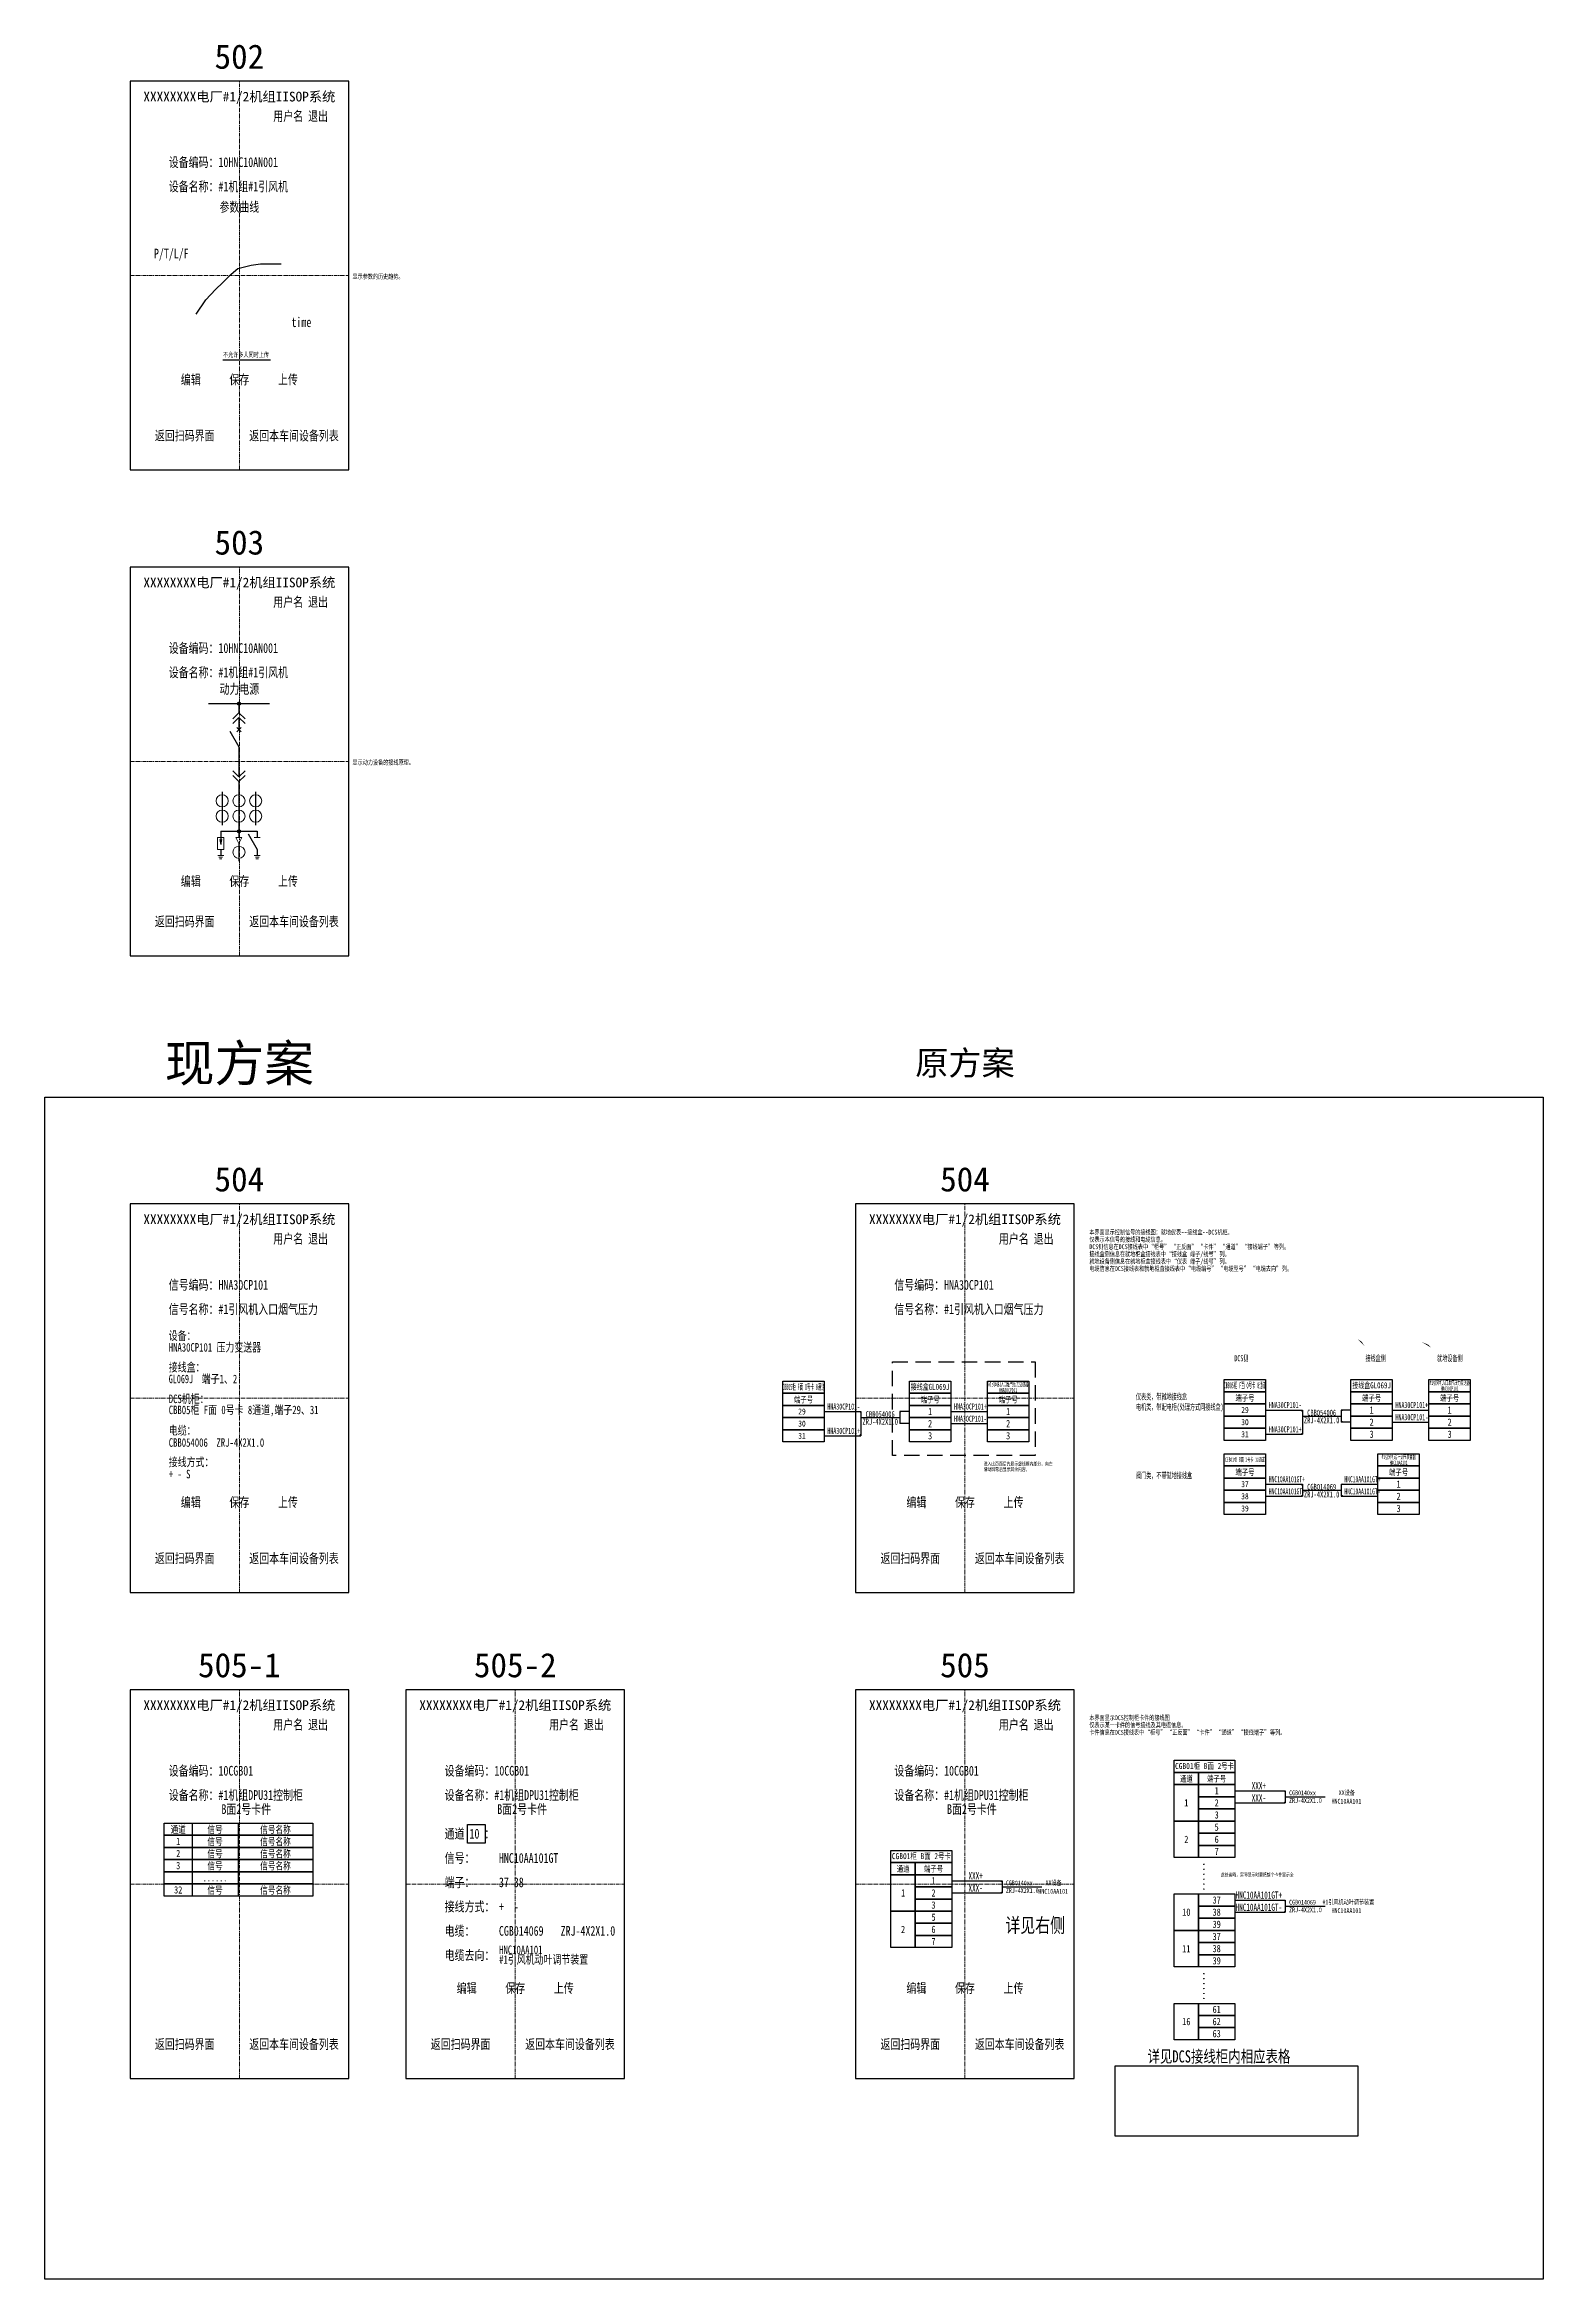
# Model space of a CAD drawing. Header units: millimetres. Extents: x -305 to 1678, y -501 to 1264.
# Drawn here: x 685 to 1302, y 97 to 1016 of the extents above; entities that cross this region are included whole.
import ezdxf
from ezdxf.enums import TextEntityAlignment as Align

# ---------------------------------------------------------------- set-up
doc = ezdxf.new("R2010")
doc.units = ezdxf.units.MM
doc.linetypes.add('CENTER', pattern=[50.8, 31.75, -6.35, 6.35, -6.35])
doc.linetypes.add('DASHED2', pattern=[9.525, 6.35, -3.175])
doc.styles.add('ST', font='')
doc.styles.get('ST').set_extended_font_data('SimSun')
picture_1 = doc.add_image_def('image2.png', size_in_pixel=(1614, 467))

msp = doc.modelspace()

# ---------------------------------------------------------------- texts
at = {"color": 4, "style": 'ST'}
for s, p in [('502', (765, 1011.45)), ('503', (765, 811.45)), ('原方案', (1063.61, 597.48)), ('504', (765, 549.31)), ('504', (1063.61, 549.31)), ('505-1', (765, 349.31)), ('505-2', (878.54, 349.31)), ('505', (1063.61, 349.31))]:
    msp.add_text(s, height=10, dxfattribs=at).set_placement(p, align=Align.MIDDLE)
at = {"style": 'ST', "width": 0.75}
for s, height, p in [('用户名 退出', 4, (790.21, 987.11)), ('编辑', 4, (745, 878.65)), ('保存', 4, (765, 878.65)), ('上传', 4, (785, 878.65)), ('返回扫码界面', 4, (742.5, 855.57)), ('返回本车间设备列表', 4, (787.5, 855.57)), ('用户名 退出', 4, (790.21, 787.11)), ('编辑', 4, (745, 672.16)), ('保存', 4, (765, 672.16)), ('上传', 4, (785, 672.16)), ('返回扫码界面', 4, (742.5, 655.57)), ('返回本车间设备列表', 4, (787.5, 655.57)), ('用户名 退出', 4, (790.21, 524.97)), ('用户名 退出', 4, (1088.82, 524.97)), ('编辑', 4, (745, 416.51)), ('保存', 4, (765, 416.51)), ('上传', 4, (785, 416.51)), ('编辑', 4, (1043.61, 416.51)), ('保存', 4, (1063.61, 416.51)), ('上传', 4, (1083.61, 416.51)), ('返回扫码界面', 4, (742.5, 393.43)), ('返回本车间设备列表', 4, (787.5, 393.43)), ('返回扫码界面', 4, (1041.11, 393.43)), ('返回本车间设备列表', 4, (1086.11, 393.43)), ('用户名 退出', 4, (790.21, 324.97)), ('用户名 退出', 4, (903.74, 324.97)), ('通道', 3, (739.84, 281.85)), ('1', 3, (739.84, 276.85)), ('信号', 3, (755, 281.84)), ('信号', 3, (755, 276.84)), ('信号名称', 3, (779.87, 281.85)), ('信号名称', 3, (779.87, 276.85)), ('3', 3, (739.84, 266.85)), ('2', 3, (739.84, 271.85)), ('信号', 3, (755, 271.84)), ('信号', 3, (755, 266.84)), ('信号名称', 3, (779.87, 271.85)), ('信号名称', 3, (779.87, 266.85)), ('32', 3, (739.84, 256.85)), ('......', 3, (755, 261.84)), ('信号', 3, (755, 256.84)), ('信号名称', 3, (779.87, 256.85)), ('编辑', 4, (858.54, 216.51)), ('保存', 4, (878.54, 216.51)), ('上传', 4, (898.54, 216.51)), ('返回扫码界面', 4, (742.5, 193.43)), ('返回本车间设备列表', 4, (787.5, 193.43)), ('返回扫码界面', 4, (856.04, 193.43)), ('返回本车间设备列表', 4, (901.04, 193.43))]:
    msp.add_text(s, height=height, dxfattribs=at).set_placement(p, align=Align.MIDDLE)
for s, p in [('设备编码：10HNC10AN001', (735.95, 966.06)), ('设备名称：#1机组#1引风机', (735.95, 956.06)), ('P/T/L/F', (729.85, 928.45)), ('time', (786.46, 900.2)), ('设备编码：10HNC10AN001', (735.95, 766.06)), ('设备名称：#1机组#1引风机', (735.95, 756.06)), ('信号编码：HNA30CP101', (735.95, 503.92)), ('信号编码：HNA30CP101', (1034.56, 503.92)), ('信号名称：#1引风机入口烟气压力', (735.95, 493.92)), ('信号名称：#1引风机入口烟气压力', (1034.56, 493.92)), ('设备编码：10CGB01', (735.95, 303.92)), ('设备编码：10CGB01', (849.49, 303.92)), ('设备名称：#1机组DPU31控制柜', (735.95, 293.92)), ('设备名称：#1机组DPU31控制柜', (849.49, 293.92)), ('B面2号卡件', (757.62, 288.13)), ('B面2号卡件', (871.15, 288.13))]:
    msp.add_text(s, height=4, dxfattribs=at).set_placement(p)
at = {"transparency": 33554534, "style": 'ST', "width": 0.75}
msp.add_text('参数曲线', height=4, dxfattribs=at).set_placement((765, 949.72), align=Align.MIDDLE)
msp.add_text('不允许多人同时上传', height=2, dxfattribs=at).set_placement((758.29, 887.81))
at = {"transparency": 33554687, "style": 'ST', "width": 0.75}
msp.add_text('动力电源', height=4, dxfattribs=at).set_placement((765, 751.29), align=Align.MIDDLE)
at = {"color": 1, "style": 'ST'}
msp.add_text('现方案', height=15, dxfattribs=at).set_placement((765, 597.48), align=Align.MIDDLE)
at = {"style": 'ST', "width": 0.75}
for s, height, p in [('设备：', 3.5, (735.95, 485)), ('接线盒：', 3.5, (735.95, 472)), ('DCS机柜：', 3.5, (735.95, 459)), ('电缆：', 3.5, (735.95, 446)), ('接线方式：', 3.5, (735.95, 433)), ('通道 10 ：', 4, (849.49, 280)), ('信号：', 4, (849.49, 270)), ('HNC10AA101GT', 4, (871.82, 270)), ('端子：', 4, (849.49, 260)), ('37 38', 4, (871.82, 260)), ('接线方式：', 4, (849.49, 250)), ('+  -', 4, (871.82, 250)), ('电缆：', 4, (849.49, 240)), ('CGB014069', 4, (871.82, 240)), ('ZRJ-4X2X1.0', 4, (897.22, 240)), ('电缆去向：', 4, (849.49, 230))]:
    msp.add_text(s, height=height, dxfattribs=at).set_placement(p, align=Align.MIDDLE_LEFT)
at = {"color": 3, "transparency": 33554687, "style": 'ST', "width": 0.6}
for s, p in [('DCS侧', (1174.49, 475.72)), ('接线盒侧', (1228.44, 475.72)), ('就地设备侧', (1257.89, 475.72))]:
    msp.add_text(s, height=2.5, dxfattribs=at).set_placement(p, align=Align.MIDDLE_LEFT)
at = {"color": 1, "transparency": 33554687, "style": 'ST'}
for s, height, width, p in [('端子号', 2.5, 0.75, (997.16, 458.79)), ('端子号', 2.5, 0.75, (1049.28, 458.79)), ('端子号', 2.5, 0.75, (1081.39, 458.79)), ('端子号', 2.5, 0.75, (1178.84, 459.41)), ('端子号', 2.5, 0.75, (1230.96, 459.41)), ('端子号', 2.5, 0.75, (1263.07, 459.41)), ('29', 2.5, 0.75, (996.54, 453.79)), ('1', 3, 0.75, (1049.28, 453.79)), ('1', 3, 0.75, (1081.39, 453.79)), ('29', 2.5, 0.75, (1178.84, 454.41)), ('2', 3, 0.75, (1230.96, 449.41)), ('1', 3, 0.75, (1230.96, 454.41)), ('2', 3, 0.75, (1263.07, 449.41)), ('1', 3, 0.75, (1263.07, 454.41)), ('30', 2.5, 0.75, (996.54, 448.79)), ('31', 2.5, 0.75, (996.54, 443.79)), ('3', 3, 0.75, (1049.28, 443.79)), ('2', 3, 0.75, (1049.28, 448.79)), ('3', 3, 0.75, (1081.39, 443.79)), ('2', 3, 0.75, (1081.39, 448.79)), ('30', 2.5, 0.75, (1178.84, 449.41)), ('31', 2.5, 0.75, (1178.84, 444.41)), ('3', 3, 0.75, (1230.96, 444.41)), ('3', 3, 0.75, (1263.07, 444.41)), ('端子号', 2.5, 0.75, (1178.84, 428.88)), ('37', 2.5, 0.75, (1178.84, 423.88)), ('端子号', 2.5, 0.75, (1242.06, 428.88)), ('1', 3, 0.75, (1242.06, 423.88)), ('38', 2.5, 0.75, (1178.84, 418.88)), ('39', 2.5, 0.75, (1178.84, 413.87)), ('3', 3, 0.75, (1242.06, 413.87)), ('2', 3, 0.75, (1242.06, 418.88)), ('通道', 2.5, 0.75, (1154.71, 302.7)), ('端子号', 2.5, 0.75, (1167.2, 302.7)), ('1', 3, 0.75, (1167.2, 297.7)), ('XXX+', 3, 0.6, (1184.55, 299.75)), ('XXX-', 3, 0.6, (1184.55, 294.75)), ('HNC10AA101', 2, 0.75, (1220.59, 293.37)), ('3', 3, 0.75, (1167.2, 287.7)), ('2', 3, 0.75, (1167.2, 292.7)), ('5', 3, 0.75, (1167.2, 282.7)), ('6', 3, 0.75, (1167.2, 277.69)), ('通道', 2.5, 0.75, (1038.16, 265.63)), ('端子号', 2.5, 0.75, (1050.66, 265.63)), ('7', 3, 0.75, (1167.2, 272.69)), ('1', 3, 0.75, (1050.66, 260.63)), ('XXX+', 3, 0.6, (1068.01, 262.68)), ('XXX-', 3, 0.6, (1068.01, 257.67)), ('3', 3, 0.75, (1050.66, 250.62)), ('2', 3, 0.75, (1050.66, 255.62)), ('HNC10AA101', 2, 0.75, (1099.92, 256.29)), ('37', 3, 0.75, (1167.2, 252.69)), ('38', 3, 0.75, (1167.2, 247.68)), ('HNC10AA101GT+', 3, 0.6, (1184.55, 254.74)), ('HNC10AA101GT-', 3, 0.6, (1184.55, 249.73)), ('HNC10AA101', 2, 0.75, (1220.59, 248.35)), ('5', 3, 0.75, (1050.66, 245.62)), ('6', 3, 0.75, (1050.66, 240.62)), ('39', 3, 0.75, (1167.2, 242.68)), ('37', 3, 0.75, (1167.2, 237.68)), ('7', 3, 0.75, (1050.66, 235.62)), ('38', 3, 0.75, (1167.2, 232.68)), ('39', 3, 0.75, (1167.2, 227.68)), ('61', 3, 0.75, (1167.2, 207.67)), ('62', 3, 0.75, (1167.2, 202.67)), ('63', 3, 0.75, (1167.2, 197.67))]:
    msp.add_text(s, height=height, dxfattribs=dict(at, width=width)).set_placement(p, align=Align.MIDDLE)
for s, width, p in [('仪表类，带就地接线盒', 0.6, (1133.98, 459.92)), ('HNA30CP101-', 0.6, (1006.98, 455.84)), ('HNA30CP101+', 0.6, (1059.1, 455.84)), ('HNA30CP101-', 0.6, (1059.1, 450.84)), ('电机类，带配电柜(处理方式同接线盒)', 0.6, (1133.98, 455.67)), ('HNA30CP101-', 0.6, (1188.65, 456.46)), ('HNA30CP101+', 0.6, (1240.77, 456.46)), ('HNA30CP101-', 0.6, (1240.77, 451.46)), ('HNA30CP101+', 0.6, (1006.98, 445.84)), ('HNA30CP101+', 0.6, (1188.65, 446.46)), ('阀门类，不带就地接线盒', 0.6, (1133.98, 427.47)), ('HNC10AA101GT+', 0.56, (1188.65, 425.93)), ('HNC10AA101GT+', 0.56, (1219.76, 425.93)), ('HNC10AA101GT-', 0.56, (1188.65, 420.92)), ('HNC10AA101GT-', 0.56, (1219.76, 420.92))]:
    msp.add_text(s, height=2.5, dxfattribs=dict(at, width=width)).set_placement(p, align=Align.MIDDLE_LEFT)
at = {"color": 1, "style": 'ST'}
for s, height, width, p in [('ZRJ-4X2X1.0', 2.5, 0.65, (1028.73, 449.56)), ('CBB054006', 2.5, 0.65, (1028.73, 452.68)), ('ZRJ-4X2X1.0', 2.5, 0.65, (1210.4, 450.18)), ('CBB054006', 2.5, 0.65, (1210.4, 453.3)), ('CGB014069', 2.5, 0.65, (1210.4, 422.77)), ('ZRJ-4X2X1.0', 2.5, 0.65, (1210.4, 419.65)), ('用户名 退出', 4, 0.75, (1088.82, 324.97)), ('编辑', 4, 0.75, (1043.61, 216.51)), ('保存', 4, 0.75, (1063.61, 216.51)), ('上传', 4, 0.75, (1083.61, 216.51)), ('返回扫码界面', 4, 0.75, (1041.11, 193.43)), ('返回本车间设备列表', 4, 0.75, (1086.11, 193.43))]:
    msp.add_text(s, height=height, dxfattribs=dict(at, width=width)).set_placement(p, align=Align.MIDDLE)
at = {"color": 1, "style": 'ST', "width": 0.75}
for s, height, p in [('设备编码：10CGB01', 4, (1034.56, 303.92)), ('设备名称：#1机组DPU31控制柜', 4, (1034.56, 293.92)), ('ZRJ-4X2X1.0', 2, (1197, 292.7)), ('CGB0140xx', 2, (1197, 295.82)), ('XX设备', 2, (1217.44, 295.89)), ('B面2号卡件', 4, (1056.23, 288.13)), ('CGB0140xx', 2, (1080.46, 258.74)), ('ZRJ-4X2X1.0', 2, (1080.46, 255.62)), ('XX设备', 2, (1096.77, 258.81)), ('ZRJ-4X2X1.0', 2, (1197, 247.68)), ('CGB014069', 2, (1197, 250.8)), ('#1引风机动叶调节装置', 2, (1210.69, 250.87))]:
    msp.add_text(s, height=height, dxfattribs=at).set_placement(p)
at = {"color": 3, "transparency": 33554687, "style": 'ST', "width": 0.75}
for s, p in [('1', (1154.71, 292.7)), ('2', (1154.71, 277.69)), ('1', (1038.16, 255.62)), ('10', (1154.71, 247.68)), ('2', (1038.16, 240.62)), ('11', (1154.71, 232.68)), ('16', (1154.71, 202.67))]:
    msp.add_text(s, height=3, dxfattribs=at).set_placement(p, align=Align.MIDDLE)
at = {"style": 'ST', "width": 0.75}
for p in [(1161.63, 268.42), (1161.63, 223.4)]:
    msp.add_text('......', height=4, rotation=270, dxfattribs=at).set_placement(p)
at = {"color": 3, "style": 'ST', "width": 0.75}
for s, height, p in [('详见右侧', 6, (1080.24, 239.33)), ('详见DCS接线柜内相应表格', 5, (1138.73, 185.83))]:
    msp.add_text(s, height=height, dxfattribs=at).set_placement(p)
at = {"char_height": 4, "attachment_point": 5, "style": 'ST'}
for insert in [(765, 994.56), (765, 794.56), (765, 532.42), (1063.61, 532.42), (765, 332.42), (878.54, 332.42)]:
    msp.add_mtext_dynamic_manual_height_columns('XXXXXXXX电厂#1/2机组IISOP系统', width=104.8249, gutter_width=12.5, heights=[0], dxfattribs=dict(at, insert=insert))
at = {"color": 3, "transparency": 33554687, "style": 'ST'}
for s, width, insert, char_height, attachment_point, line_spacing_factor in [('{\\W0.75;显示参数的历史趋势。}', 55.3356, (811.57, 920.89), 2, 4, 0.9), ('{\\W0.75;显示动力设备的接线原理。}', 55.3356, (811.57, 720.89), 2, 4, 0.9), ('{\\W0.75;本界面显示控制信号的接线图：就地仪表--接线盒--DCS机柜。\\P仅表示本信号的接线和电缆信息。\\PDCS侧信息在DCS接线表中“柜号”“正反面”“卡件”“通道”“接线端子”等列。\\P接线盒侧信息在就地柜盒接线表中“接线盒 端子/线号”列。\\P就地设备侧信息在就地柜盒接线表中“仪表 端子/线号”列。\\P电缆信息在DCS接线表和就地柜盒接线表中“电缆编号”“电缆型号”“电缆去向”列。}', 81.5874, (1114.79, 520), 2, 4, 0.9), ('{\\W0.75;HNA30CP101 压力变送器}', 49.4961, (735.95, 480), 3.5, 4, 0.9), ('{\\W0.7;GL069J\\W0.75;  端子1、2}', 49.4961, (735.95, 467), 3.5, 4, 0.9), ('{\\W0.4;CBB05\\C1;柜\\C3; F\\C1;面\\C3; 0\\C1;号卡 \\C3;8\\C1;通道}', 16.8267, (997.16, 463.8), 2.5, 5, 0.9), ('{\\W0.7;\\C1;接线盒\\C3;GL069J}', 16.8267, (1049.28, 463.8), 2.5, 5, 0.9), ('{\\W0.5;#1引风机入口烟气压力变送器\\PHNA30CP101}', 16.7175, (1081.39, 463.8), 1.8, 5, 0.8), ('{\\W0.4;CBB05\\C1;柜\\C3; F\\C1;面\\C3; 0\\C1;号卡 \\C3;8\\C1;通道}', 16.8267, (1178.84, 464.42), 2.5, 5, 0.9), ('{\\W0.7;\\C1;接线盒\\C3;GL069J}', 16.8267, (1230.96, 464.42), 2.5, 5, 0.9), ('{\\W0.5;#1引风机入口烟气压力变送器\\PHNA30CP101}', 16.7175, (1263.07, 464.42), 1.8, 5, 0.8), ('{\\W0.75;CBB05\\C1;柜\\C3; F\\C1;面\\C3; 0\\C1;号卡 \\C3;8\\C1;通道,端子29、31 }', 72.6512, (735.95, 454), 3.5, 4, 0.9), ('{\\W0.75;CBB054006  \\C1;ZRJ-4X2X1.0}', 49.4961, (735.95, 441), 3.5, 4, 0.9), ('{\\W0.75;进入此页面后先显示虚线框内部分，向左滑动屏幕后显示其余内容。}', 29.7928, (1071.3, 433), 1.5, 1, 0.9), ('{\\W0.5;CGB01\\C1;柜\\C3; B\\C1;面\\C3; 2\\C1;号卡 \\C3;10\\C1;通道}', 16.8267, (1178.84, 433.88), 1.8, 5, 0.9), ('{\\W0.5;#1引风机动叶调节装置器\\PHNC10AA101}', 16.7175, (1242.06, 433.88), 1.8, 5, 0.8), ('{\\W0.75;+ - S}', 49.4961, (735.95, 428), 3.5, 4, 0.9), ('{\\W0.75;本界面显示DCS控制柜卡件的接线图\\P仅表示某一卡件的信号接线及其电缆信息。\\P卡件信息在DCS接线表中“柜号”“正反面”“卡件”“通道”“接线端子”等列。}', 81.5874, (1114.79, 324.62), 2, 4, 0.9), ('{\\W0.75;此处省略，实际显示时要把整个卡件显示全}', 31.9816, (1168.93, 263.88), 1.5, 1, 0.9), ('{\\W0.75;HNC10AA101\\P#1引风机动叶调节装置}', 49.4961, (871.91, 230), 3.5, 4, 0.685714)]:
    msp.add_mtext_dynamic_manual_height_columns(s, width=width, gutter_width=12.5, heights=[0], dxfattribs=dict(at, insert=insert, char_height=char_height, attachment_point=attachment_point, line_spacing_factor=line_spacing_factor))
at = {"color": 1, "insert": (1063.61, 332.42), "char_height": 4, "attachment_point": 5, "style": 'ST'}
msp.add_mtext_dynamic_manual_height_columns('XXXXXXXX电厂#1/2机组IISOP系统', width=104.8249, gutter_width=12.5, heights=[0], dxfattribs=at)
at = {"color": 3, "transparency": 33554534, "char_height": 2.5, "attachment_point": 5, "line_spacing_factor": 0.9, "style": 'ST'}
for insert in [(1162.2, 307.71), (1045.66, 270.63)]:
    msp.add_mtext_dynamic_manual_height_columns('{\\W0.75;CGB01\\C1;柜\\C3; B\\C1;面\\C3; 2\\C1;号卡}', width=22.5721, gutter_width=12.5, heights=[0], dxfattribs=dict(at, insert=insert))

# ---------------------------------------------------------------- blocks, each defined once
blk = doc.blocks.new('真空开关回路')
at = {"linetype": 'Continuous', "lineweight": 30}
for p, q in [((-0.88, 11.09), (-0.88, 7.84)), ((-4.63, 0.36), (-0.88, -6.13)), ((-0.88, 5.97), (-0.88, 0.88)), ((-0.88, -6.13), (-0.88, -18.53)), ((-7.76, -24.66), (-7.76, -38.41)), ((-0.88, -20.41), (-0.88, -43.41)), ((5.99, -24.66), (5.99, -38.41)), ((-8.38, -40.91), (-1.38, -40.91)), ((-8.38, -40.91), (-8.38, -46.41)), ((-0.4, -40.91), (6.62, -40.91)), ((2.87, -41.91), (6.62, -48.41)), ((6.62, -40.91), (6.62, -43.41)), ((-8.38, -48.41), (-8.38, -50.91)), ((6.62, -48.41), (6.62, -50.91))]:
    blk.add_line(p, q, dxfattribs=at)
at = {"linetype": 'Continuous', "lineweight": 13}
for p, q in [((-0.88, 7.84), (-3.38, 5.34)), ((-0.88, 5.97), (-3.38, 3.47)), ((-0.88, 7.84), (1.62, 5.34)), ((-0.88, 5.97), (1.62, 3.47)), ((-0.88, -18.53), (-3.38, -16.03)), ((-0.88, -20.41), (-3.38, -17.91)), ((-0.88, -18.53), (1.62, -16.03)), ((-0.88, -20.41), (1.62, -17.91)), ((5.37, -43.41), (7.87, -43.41)), ((-7.13, -50.91), (-9.63, -50.91)), ((7.87, -50.91), (5.37, -50.91))]:
    blk.add_line(p, q, dxfattribs=at)
at = {"linetype": 'Continuous', "lineweight": 0}
for p, q in [((-1.77, 1.77), (0, 0)), ((-1.77, 0), (0, 1.77)), ((-8.39, -46.41), (-8.78, -44.35)), ((-8.32, -46.41), (-7.93, -44.35)), ((-2.13, -43.41), (0.37, -43.41)), ((-0.88, -45.91), (-2.13, -43.41)), ((0.37, -43.41), (-0.88, -45.91)), ((-0.88, -53.17), (-0.88, -45.91)), ((-7.63, -51.53), (-9.13, -51.53)), ((-8.89, -52.25), (-7.89, -52.25)), ((7.37, -51.53), (5.87, -51.53)), ((6.11, -52.25), (7.11, -52.25))]:
    blk.add_line(p, q, dxfattribs=at)
at = {"linetype": 'Continuous', "lineweight": 0, "flags": 128}
blk.add_lwpolyline([(-9.66, -48.41), (-7.16, -48.41), (-7.16, -43.41), (-9.66, -43.41), (-9.66, -48.41)], close=True, dxfattribs=at)
at = {"linetype": 'Continuous', "lineweight": 80}
blk.add_circle((-0.88, 11.59), 0.5, dxfattribs=at)
at = {"linetype": 'Continuous', "lineweight": 0}
for centre in [(-7.76, -28.41), (-0.88, -28.41), (5.99, -28.41), (-7.76, -34.66), (-0.88, -34.66), (5.99, -34.66), (-0.88, -49.55)]:
    blk.add_circle(centre, 2.5, dxfattribs=at)
at = {"linetype": 'Continuous', "lineweight": 53}
blk.add_circle((-0.89, -40.95), 0.5, dxfattribs=at)

# ---------------------------------------------------------------- linework, layer by layer
at = {"linetype": 'CENTER', "lineweight": 0, "ltscale": 0.05, "transparency": 33554534}
for p, q in [((765, 841.42), (765, 1001.42)), ((720, 921.42), (810, 921.42)), ((765, 641.42), (765, 801.42)), ((720, 721.42), (810, 721.42)), ((765, 379.28), (765, 539.28)), ((1063.61, 379.28), (1063.61, 539.28)), ((720, 459.28), (810, 459.28)), ((1018.61, 459.28), (1108.61, 459.28)), ((765, 179.28), (765, 339.28)), ((878.54, 179.28), (878.54, 339.28)), ((720, 259.28), (810, 259.28)), ((833.54, 259.28), (923.54, 259.28))]:
    msp.add_line(p, q, dxfattribs=at)
for p, q in [((758.17, 918.58), (761.59, 921.92)), ((761.59, 921.92), (764.35, 924.28)), ((764.35, 924.28), (769.87, 925.65)), ((769.87, 925.65), (773.76, 926.2)), ((773.76, 926.2), (778.75, 926.2)), ((778.75, 926.2), (782.17, 926.2)), ((747.19, 905.55), (751.24, 911.46)), ((751.24, 911.46), (755.24, 915.61)), ((755.24, 915.61), (758.17, 918.58)), ((745.59, 284.35), (745.59, 279.35)), ((745.59, 279.35), (745.59, 274.35)), ((764.52, 284.35), (764.52, 279.35)), ((764.52, 279.35), (764.52, 274.35)), ((745.59, 274.35), (745.59, 269.35)), ((745.59, 269.35), (745.59, 264.35)), ((764.52, 274.35), (764.52, 269.35)), ((764.52, 269.35), (764.52, 264.35)), ((745.59, 264.35), (745.59, 259.35)), ((745.59, 259.35), (745.59, 254.35)), ((764.52, 264.35), (764.52, 259.35)), ((764.52, 259.35), (764.52, 254.35))]:
    msp.add_line(p, q)
at = {"transparency": 33554534}
msp.add_line((758.26, 886.66), (777.84, 886.66), dxfattribs=at)
at = {"linetype": 'Continuous', "lineweight": 30}
msp.add_line((777.34, 745.14), (752.34, 745.14), dxfattribs=at)
at = {"color": 1}
for p, q in [((1005.66, 453.79), (1020.77, 453.79)), ((1020.3, 453.79), (1020.77, 453.32)), ((1020.77, 453.79), (1020.77, 443.79)), ((1020.77, 451.29), (1036.77, 451.29)), ((1040.78, 453.79), (1036.77, 453.79)), ((1036.77, 453.79), (1036.77, 448.79)), ((1037.24, 453.79), (1036.77, 453.32)), ((1057.78, 453.79), (1072.89, 453.79)), ((1187.34, 454.41), (1202.45, 454.41)), ((1201.98, 454.41), (1202.45, 453.94)), ((1202.45, 454.41), (1202.45, 444.41)), ((1202.45, 451.91), (1218.45, 451.91)), ((1222.45, 454.41), (1218.45, 454.41)), ((1218.45, 454.41), (1218.45, 449.41)), ((1218.92, 454.41), (1218.45, 453.94)), ((1239.46, 454.41), (1254.57, 454.41)), ((1005.66, 443.79), (1020.77, 443.79)), ((1020.3, 443.79), (1020.77, 444.26)), ((1037.24, 448.79), (1036.77, 449.26)), ((1040.78, 448.79), (1036.77, 448.79)), ((1057.78, 448.79), (1072.89, 448.79)), ((1187.34, 444.41), (1202.45, 444.41)), ((1201.98, 444.41), (1202.45, 444.88)), ((1218.92, 449.41), (1218.45, 449.88)), ((1222.45, 449.41), (1218.45, 449.41)), ((1239.46, 449.41), (1254.57, 449.41)), ((1187.34, 423.88), (1202.45, 423.88)), ((1201.98, 423.88), (1202.45, 423.41)), ((1202.45, 423.88), (1202.45, 418.88)), ((1218.45, 423.88), (1218.45, 418.88)), ((1218.92, 423.88), (1218.45, 423.41)), ((1218.45, 423.88), (1233.56, 423.88)), ((1187.34, 418.88), (1202.45, 418.88)), ((1201.98, 418.88), (1202.45, 419.35)), ((1202.45, 421.38), (1218.45, 421.38)), ((1218.92, 418.88), (1218.45, 419.35)), ((1218.45, 418.88), (1233.56, 418.88)), ((1174.7, 297.7), (1195.41, 297.7)), ((1194.94, 297.7), (1195.41, 297.23)), ((1195.41, 297.7), (1195.41, 292.7)), ((1195.41, 295.2), (1211.84, 295.2)), ((1174.7, 292.7), (1195.41, 292.7)), ((1194.94, 292.7), (1195.41, 293.17)), ((1058.16, 260.63), (1078.86, 260.63)), ((1078.39, 260.63), (1078.86, 260.16)), ((1078.86, 260.63), (1078.86, 255.62)), ((1078.86, 258.13), (1095.29, 258.13)), ((1058.16, 255.62), (1078.86, 255.62)), ((1078.39, 255.62), (1078.86, 256.09)), ((1174.7, 252.69), (1195.41, 252.69)), ((1194.94, 252.69), (1195.41, 252.22)), ((1195.41, 252.69), (1195.41, 247.68)), ((1195.41, 250.18), (1211.84, 250.18)), ((1174.7, 247.68), (1195.41, 247.68)), ((1194.94, 247.68), (1195.41, 248.15))]:
    msp.add_line(p, q, dxfattribs=at)
at = {"color": 1, "linetype": 'CENTER', "lineweight": 0, "ltscale": 0.05, "transparency": 33554534}
for p, q in [((1063.61, 179.28), (1063.61, 339.28)), ((1018.61, 259.28), (1108.61, 259.28))]:
    msp.add_line(p, q, dxfattribs=at)
at = {"lineweight": 30}
for points in [[(720, 841.42), (810, 841.42), (810, 1001.42), (720, 1001.42)], [(720, 641.42), (810, 641.42), (810, 801.42), (720, 801.42)], [(720, 379.28), (810, 379.28), (810, 539.28), (720, 539.28)], [(1018.61, 379.28), (1108.61, 379.28), (1108.61, 539.28), (1018.61, 539.28)], [(720, 179.28), (810, 179.28), (810, 339.28), (720, 339.28)], [(833.54, 179.28), (923.54, 179.28), (923.54, 339.28), (833.54, 339.28)]]:
    msp.add_lwpolyline(points, close=True, dxfattribs=at)
for points in [[(747.19, 936.23, 0, 1.12, 0), (747.19, 931.01, 0, 0, 0), (747.19, 905.55, 0, 0, 0), (790.86, 905.55, 1.12, 0, 0), (796.07, 905.55, 0, 0, 0)], [(1075.52, 237.72, 0, 0, 0), (1128.81, 237.72, 3, 0, 0), (1142.71, 237.72, 0, 0, 0)]]:
    msp.add_lwpolyline(points, format="xyseb")
at = {"transparency": 33554534}
msp.add_lwpolyline([(777.84, 886.66, 0, 0, 0), (781.09, 883.84, 0.6, 0, 0), (783.19, 882.01, 0, 0, 0)], format="xyseb", dxfattribs=at)
for points in [[(684.9, 583.15), (1301.61, 583.15), (1301.61, 96.57), (684.9, 96.57)], [(734.09, 284.35), (795.22, 284.35), (795.22, 279.35), (734.09, 279.35)], [(734.09, 279.35), (795.22, 279.35), (795.22, 274.35), (734.09, 274.35)], [(734.09, 274.35), (795.22, 274.35), (795.22, 269.35), (734.09, 269.35)], [(734.09, 269.35), (795.22, 269.35), (795.22, 264.35), (734.09, 264.35)], [(734.09, 264.35), (795.22, 264.35), (795.22, 259.35), (734.09, 259.35)], [(734.09, 259.35), (795.22, 259.35), (795.22, 254.35), (734.09, 254.35)]]:
    msp.add_lwpolyline(points, close=True)
at = {"color": 3, "transparency": 33554687}
for points in [[(1185.74, 509.48, 0, 0, 0), (1177.01, 483.54, 0.6, 0, 0), (1176.15, 480.9, 0, 0, 0)], [(1185.74, 509.48, 0, 0, 0), (1226.27, 482.91, 0.6, 0, 0), (1227.99, 480.72, 0, 0, 0)], [(1185.74, 509.48, 0, 0, 0), (1253.36, 481.67, 0.6, 0, 0), (1255.58, 480, 0, 0, 0)], [(1100.15, 430.71, 0, 0, 0), (1070.35, 430.71, 0, 0, 0), (1068.47, 432.34, 0.6, 0, 0), (1066.37, 434.16, 0, 0, 0)], [(1197.77, 261.58, 0, 0, 0), (1167.98, 261.58, 0, 0, 0), (1166.1, 263.21, 0.6, 0, 0), (1164, 265.04, 0, 0, 0)]]:
    msp.add_lwpolyline(points, format="xyseb", dxfattribs=at)
at = {"linetype": 'DASHED2'}
msp.add_lwpolyline([(1033.72, 474.17), (1092.51, 474.17), (1092.51, 435.63), (1033.72, 435.63)], close=True, dxfattribs=at)
at = {"color": 1}
for points in [[(988.66, 466.3), (1005.66, 466.3), (1005.66, 461.29), (988.66, 461.29)], [(988.66, 461.29), (1005.66, 461.29), (1005.66, 456.29), (988.66, 456.29)], [(1040.78, 466.3), (1057.78, 466.3), (1057.78, 461.29), (1040.78, 461.29)], [(1040.78, 461.29), (1057.78, 461.29), (1057.78, 456.29), (1040.78, 456.29)], [(1072.89, 466.3), (1089.9, 466.3), (1089.9, 461.29), (1072.89, 461.29)], [(1072.89, 461.29), (1089.9, 461.29), (1089.9, 456.29), (1072.89, 456.29)], [(1170.33, 466.92), (1187.34, 466.92), (1187.34, 461.91), (1170.33, 461.91)], [(1170.33, 461.91), (1187.34, 461.91), (1187.34, 456.91), (1170.33, 456.91)], [(1222.45, 466.92), (1239.46, 466.92), (1239.46, 461.91), (1222.45, 461.91)], [(1222.45, 461.91), (1239.46, 461.91), (1239.46, 456.91), (1222.45, 456.91)], [(1254.57, 466.92), (1271.57, 466.92), (1271.57, 461.91), (1254.57, 461.91)], [(1254.57, 461.91), (1271.57, 461.91), (1271.57, 456.91), (1254.57, 456.91)], [(988.66, 456.29), (1005.66, 456.29), (1005.66, 451.29), (988.66, 451.29)], [(988.66, 451.29), (1005.66, 451.29), (1005.66, 446.29), (988.66, 446.29)], [(1040.78, 456.29), (1057.78, 456.29), (1057.78, 451.29), (1040.78, 451.29)], [(1040.78, 451.29), (1057.78, 451.29), (1057.78, 446.29), (1040.78, 446.29)], [(1072.89, 456.29), (1089.9, 456.29), (1089.9, 451.29), (1072.89, 451.29)], [(1072.89, 451.29), (1089.9, 451.29), (1089.9, 446.29), (1072.89, 446.29)], [(1170.33, 456.91), (1187.34, 456.91), (1187.34, 451.91), (1170.33, 451.91)], [(1170.33, 451.91), (1187.34, 451.91), (1187.34, 446.91), (1170.33, 446.91)], [(1222.45, 456.91), (1239.46, 456.91), (1239.46, 451.91), (1222.45, 451.91)], [(1222.45, 451.91), (1239.46, 451.91), (1239.46, 446.91), (1222.45, 446.91)], [(1254.57, 456.91), (1271.57, 456.91), (1271.57, 451.91), (1254.57, 451.91)], [(1254.57, 451.91), (1271.57, 451.91), (1271.57, 446.91), (1254.57, 446.91)], [(988.66, 446.29), (1005.66, 446.29), (1005.66, 441.29), (988.66, 441.29)], [(1040.78, 446.29), (1057.78, 446.29), (1057.78, 441.29), (1040.78, 441.29)], [(1072.89, 446.29), (1089.9, 446.29), (1089.9, 441.29), (1072.89, 441.29)], [(1170.33, 446.91), (1187.34, 446.91), (1187.34, 441.91), (1170.33, 441.91)], [(1222.45, 446.91), (1239.46, 446.91), (1239.46, 441.91), (1222.45, 441.91)], [(1254.57, 446.91), (1271.57, 446.91), (1271.57, 441.91), (1254.57, 441.91)], [(1170.33, 436.38), (1187.34, 436.38), (1187.34, 431.38), (1170.33, 431.38)], [(1233.56, 436.38), (1250.56, 436.38), (1250.56, 431.38), (1233.56, 431.38)], [(1170.33, 431.38), (1187.34, 431.38), (1187.34, 426.38), (1170.33, 426.38)], [(1170.33, 426.38), (1187.34, 426.38), (1187.34, 421.38), (1170.33, 421.38)], [(1233.56, 431.38), (1250.56, 431.38), (1250.56, 426.38), (1233.56, 426.38)], [(1233.56, 426.38), (1250.56, 426.38), (1250.56, 421.38), (1233.56, 421.38)], [(1170.33, 421.38), (1187.34, 421.38), (1187.34, 416.37), (1170.33, 416.37)], [(1170.33, 416.37), (1187.34, 416.37), (1187.34, 411.37), (1170.33, 411.37)], [(1233.56, 421.38), (1250.56, 421.38), (1250.56, 416.37), (1233.56, 416.37)], [(1233.56, 416.37), (1250.56, 416.37), (1250.56, 411.37), (1233.56, 411.37)], [(1149.71, 310.21), (1174.7, 310.21), (1174.7, 305.21), (1149.71, 305.21)], [(1149.71, 305.21), (1159.71, 305.21), (1159.71, 300.2), (1149.71, 300.2)], [(1159.71, 305.21), (1174.7, 305.21), (1174.7, 300.2), (1159.71, 300.2)], [(1149.71, 300.2), (1159.71, 300.2), (1159.71, 285.2), (1149.71, 285.2)], [(1159.71, 300.2), (1174.7, 300.2), (1174.7, 295.2), (1159.71, 295.2)], [(1159.71, 295.2), (1174.7, 295.2), (1174.7, 290.2), (1159.71, 290.2)], [(1149.71, 285.2), (1159.71, 285.2), (1159.71, 270.19), (1149.71, 270.19)], [(1159.71, 290.2), (1174.7, 290.2), (1174.7, 285.2), (1159.71, 285.2)], [(1159.71, 285.2), (1174.7, 285.2), (1174.7, 280.2), (1159.71, 280.2)], [(1159.71, 280.2), (1174.7, 280.2), (1174.7, 275.19), (1159.71, 275.19)], [(1033.16, 273.13), (1058.16, 273.13), (1058.16, 268.13), (1033.16, 268.13)], [(1033.16, 268.13), (1043.16, 268.13), (1043.16, 263.13), (1033.16, 263.13)], [(1043.16, 268.13), (1058.16, 268.13), (1058.16, 263.13), (1043.16, 263.13)], [(1159.71, 275.19), (1174.7, 275.19), (1174.7, 270.19), (1159.71, 270.19)], [(1033.16, 263.13), (1043.16, 263.13), (1043.16, 248.12), (1033.16, 248.12)], [(1043.16, 263.13), (1058.16, 263.13), (1058.16, 258.13), (1043.16, 258.13)], [(1043.16, 258.13), (1058.16, 258.13), (1058.16, 253.12), (1043.16, 253.12)], [(1043.16, 253.12), (1058.16, 253.12), (1058.16, 248.12), (1043.16, 248.12)], [(1149.71, 255.19), (1159.71, 255.19), (1159.71, 240.18), (1149.71, 240.18)], [(1159.71, 255.19), (1174.7, 255.19), (1174.7, 250.18), (1159.71, 250.18)], [(1159.71, 250.18), (1174.7, 250.18), (1174.7, 245.18), (1159.71, 245.18)], [(1033.16, 248.12), (1043.16, 248.12), (1043.16, 233.12), (1033.16, 233.12)], [(1043.16, 248.12), (1058.16, 248.12), (1058.16, 243.12), (1043.16, 243.12)], [(1043.16, 243.12), (1058.16, 243.12), (1058.16, 238.12), (1043.16, 238.12)], [(1149.71, 240.18), (1159.71, 240.18), (1159.71, 225.18), (1149.71, 225.18)], [(1159.71, 245.18), (1174.7, 245.18), (1174.7, 240.18), (1159.71, 240.18)], [(1159.71, 240.18), (1174.7, 240.18), (1174.7, 235.18), (1159.71, 235.18)], [(1043.16, 238.12), (1058.16, 238.12), (1058.16, 233.12), (1043.16, 233.12)], [(1159.71, 235.18), (1174.7, 235.18), (1174.7, 230.18), (1159.71, 230.18)], [(1159.71, 230.18), (1174.7, 230.18), (1174.7, 225.18), (1159.71, 225.18)], [(1149.71, 210.17), (1159.71, 210.17), (1159.71, 195.16), (1149.71, 195.16)], [(1159.71, 210.17), (1174.7, 210.17), (1174.7, 205.17), (1159.71, 205.17)], [(1159.71, 205.17), (1174.7, 205.17), (1174.7, 200.17), (1159.71, 200.17)], [(1159.71, 200.17), (1174.7, 200.17), (1174.7, 195.16), (1159.71, 195.16)]]:
    msp.add_lwpolyline(points, close=True, dxfattribs=at)
at = {"color": 1, "lineweight": 30}
msp.add_lwpolyline([(1018.61, 179.28), (1108.61, 179.28), (1108.61, 339.28), (1018.61, 339.28)], close=True, dxfattribs=at)
at = {"color": 1}
for points in [[(1209.78, 295.2), (1211.84, 295.2)], [(1093.24, 258.13), (1095.29, 258.13)], [(1209.78, 250.18), (1211.84, 250.18)]]:
    msp.add_lwpolyline(points, dxfattribs=at)
at = {"color": 3}
msp.add_lwpolyline([(858.91, 283.84), (866.15, 283.84), (866.15, 276.15), (858.91, 276.15)], close=True, dxfattribs=at)

# ---------------------------------------------------------------- block references
at = {"linetype": 'Continuous', "lineweight": 0}
msp.add_blockref('真空开关回路', (765.72, 733.54), dxfattribs=at)

msp.set_redraw_order([(e.dxf.handle, doc.entitydb.next_handle()) for e in msp.query("TEXT MTEXT ATTDEF DIMENSION ARC_DIMENSION")])  # texts and dimensions are drawn at this point

# ---------------------------------------------------------------- pictures from other files: only their frames are drawn
image = msp.add_image(picture_1, insert=(1125.36, 155.48), size_in_units=(99.93, 28.92))
image.dxf.flags = 7

doc.saveas('drawing.dxf')
